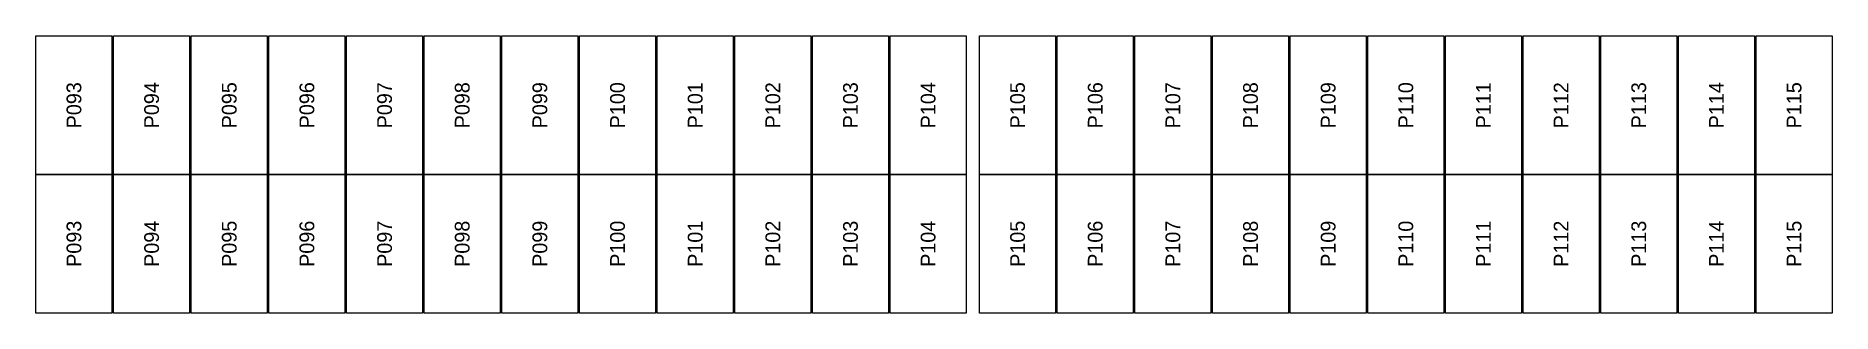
# Model space of a CAD drawing. Extents: x 296295 to 296770, y 651564 to 652121.
# Drawn here: x 296727.61 to 296754.39, y 651742.89 to 651747.02 of the extents above; entities that cross this region are included whole.
import ezdxf
from ezdxf.enums import TextEntityAlignment as Align

# ---------------------------------------------------------------- set-up
doc = ezdxf.new("R2010")
doc.units = 0

msp = doc.modelspace()

# ---------------------------------------------------------------- texts
at = {"layer": 'PANEL_POSITION'}
for s, p in [('P093', (296728.175, 651745.983)), ('P094', (296729.333, 651745.983)), ('P095', (296730.491, 651745.983)), ('P096', (296731.649, 651745.983)), ('P097', (296732.807, 651745.983)), ('P098', (296733.965, 651745.983)), ('P099', (296735.123, 651745.983)), ('P100', (296736.281, 651745.983)), ('P101', (296737.439, 651745.983)), ('P102', (296738.597, 651745.983)), ('P103', (296739.755, 651745.983)), ('P104', (296740.913, 651745.983)), ('P105', (296742.247, 651745.983)), ('P106', (296743.405, 651745.983)), ('P107', (296744.563, 651745.983)), ('P108', (296745.721, 651745.983)), ('P109', (296746.879, 651745.983)), ('P110', (296748.037, 651745.983)), ('P111', (296749.195, 651745.983)), ('P112', (296750.353, 651745.983)), ('P113', (296751.511, 651745.983)), ('P114', (296752.669, 651745.983)), ('P115', (296753.827, 651745.983)), ('P093', (296728.175, 651743.92)), ('P094', (296729.333, 651743.92)), ('P095', (296730.491, 651743.92)), ('P096', (296731.649, 651743.92)), ('P097', (296732.807, 651743.92)), ('P098', (296733.965, 651743.92)), ('P099', (296735.123, 651743.92)), ('P100', (296736.281, 651743.92)), ('P101', (296737.439, 651743.92)), ('P102', (296738.597, 651743.92)), ('P103', (296739.755, 651743.92)), ('P104', (296740.913, 651743.92)), ('P105', (296742.247, 651743.92)), ('P106', (296743.405, 651743.92)), ('P107', (296744.563, 651743.92)), ('P108', (296745.721, 651743.92)), ('P109', (296746.879, 651743.92)), ('P110', (296748.037, 651743.92)), ('P111', (296749.195, 651743.92)), ('P112', (296750.353, 651743.92)), ('P113', (296751.511, 651743.92)), ('P114', (296752.669, 651743.92)), ('P115', (296753.827, 651743.92))]:
    msp.add_text(s, height=0.22, rotation=90, dxfattribs=at).set_placement(p, align=Align.MIDDLE_CENTER)

# ---------------------------------------------------------------- linework, layer by layer
at = {"layer": 'PANELS_MASTER'}
for points in [[(296727.608, 651747.015), (296728.742, 651747.015), (296728.742, 651744.952), (296727.608, 651744.952)], [(296728.766, 651747.015), (296729.9, 651747.015), (296729.9, 651744.952), (296728.766, 651744.952)], [(296729.924, 651747.015), (296731.058, 651747.015), (296731.058, 651744.952), (296729.924, 651744.952)], [(296731.082, 651747.015), (296732.216, 651747.015), (296732.216, 651744.952), (296731.082, 651744.952)], [(296732.24, 651747.015), (296733.374, 651747.015), (296733.374, 651744.952), (296732.24, 651744.952)], [(296733.398, 651747.015), (296734.532, 651747.015), (296734.532, 651744.952), (296733.398, 651744.952)], [(296734.556, 651747.015), (296735.69, 651747.015), (296735.69, 651744.952), (296734.556, 651744.952)], [(296735.714, 651747.015), (296736.848, 651747.015), (296736.848, 651744.952), (296735.714, 651744.952)], [(296736.872, 651747.015), (296738.006, 651747.015), (296738.006, 651744.952), (296736.872, 651744.952)], [(296738.03, 651747.015), (296739.164, 651747.015), (296739.164, 651744.952), (296738.03, 651744.952)], [(296739.188, 651747.015), (296740.322, 651747.015), (296740.322, 651744.952), (296739.188, 651744.952)], [(296740.346, 651747.015), (296741.48, 651747.015), (296741.48, 651744.952), (296740.346, 651744.952)], [(296741.68, 651747.015), (296742.814, 651747.015), (296742.814, 651744.952), (296741.68, 651744.952)], [(296742.838, 651747.015), (296743.972, 651747.015), (296743.972, 651744.952), (296742.838, 651744.952)], [(296743.996, 651747.015), (296745.13, 651747.015), (296745.13, 651744.952), (296743.996, 651744.952)], [(296745.154, 651747.015), (296746.288, 651747.015), (296746.288, 651744.952), (296745.154, 651744.952)], [(296746.312, 651747.015), (296747.446, 651747.015), (296747.446, 651744.952), (296746.312, 651744.952)], [(296747.47, 651747.015), (296748.604, 651747.015), (296748.604, 651744.952), (296747.47, 651744.952)], [(296748.628, 651747.015), (296749.762, 651747.015), (296749.762, 651744.952), (296748.628, 651744.952)], [(296749.786, 651747.015), (296750.92, 651747.015), (296750.92, 651744.952), (296749.786, 651744.952)], [(296750.944, 651747.015), (296752.078, 651747.015), (296752.078, 651744.952), (296750.944, 651744.952)], [(296752.102, 651747.015), (296753.236, 651747.015), (296753.236, 651744.952), (296752.102, 651744.952)], [(296753.26, 651747.015), (296754.394, 651747.015), (296754.394, 651744.952), (296753.26, 651744.952)], [(296727.608, 651744.952), (296728.742, 651744.952), (296728.742, 651742.889), (296727.608, 651742.889)], [(296728.766, 651744.952), (296729.9, 651744.952), (296729.9, 651742.889), (296728.766, 651742.889)], [(296729.924, 651744.952), (296731.058, 651744.952), (296731.058, 651742.889), (296729.924, 651742.889)], [(296731.082, 651744.952), (296732.216, 651744.952), (296732.216, 651742.889), (296731.082, 651742.889)], [(296732.24, 651744.952), (296733.374, 651744.952), (296733.374, 651742.889), (296732.24, 651742.889)], [(296733.398, 651744.952), (296734.532, 651744.952), (296734.532, 651742.889), (296733.398, 651742.889)], [(296734.556, 651744.952), (296735.69, 651744.952), (296735.69, 651742.889), (296734.556, 651742.889)], [(296735.714, 651744.952), (296736.848, 651744.952), (296736.848, 651742.889), (296735.714, 651742.889)], [(296736.872, 651744.952), (296738.006, 651744.952), (296738.006, 651742.889), (296736.872, 651742.889)], [(296738.03, 651744.952), (296739.164, 651744.952), (296739.164, 651742.889), (296738.03, 651742.889)], [(296739.188, 651744.952), (296740.322, 651744.952), (296740.322, 651742.889), (296739.188, 651742.889)], [(296740.346, 651744.952), (296741.48, 651744.952), (296741.48, 651742.889), (296740.346, 651742.889)], [(296741.68, 651744.952), (296742.814, 651744.952), (296742.814, 651742.889), (296741.68, 651742.889)], [(296742.838, 651744.952), (296743.972, 651744.952), (296743.972, 651742.889), (296742.838, 651742.889)], [(296743.996, 651744.952), (296745.13, 651744.952), (296745.13, 651742.889), (296743.996, 651742.889)], [(296745.154, 651744.952), (296746.288, 651744.952), (296746.288, 651742.889), (296745.154, 651742.889)], [(296746.312, 651744.952), (296747.446, 651744.952), (296747.446, 651742.889), (296746.312, 651742.889)], [(296747.47, 651744.952), (296748.604, 651744.952), (296748.604, 651742.889), (296747.47, 651742.889)], [(296748.628, 651744.952), (296749.762, 651744.952), (296749.762, 651742.889), (296748.628, 651742.889)], [(296749.786, 651744.952), (296750.92, 651744.952), (296750.92, 651742.889), (296749.786, 651742.889)], [(296750.944, 651744.952), (296752.078, 651744.952), (296752.078, 651742.889), (296750.944, 651742.889)], [(296752.102, 651744.952), (296753.236, 651744.952), (296753.236, 651742.889), (296752.102, 651742.889)], [(296753.26, 651744.952), (296754.394, 651744.952), (296754.394, 651742.889), (296753.26, 651742.889)]]:
    msp.add_lwpolyline(points, close=True, dxfattribs=at)

msp.set_redraw_order([(e.dxf.handle, doc.entitydb.next_handle()) for e in msp.query("TEXT MTEXT ATTDEF DIMENSION ARC_DIMENSION")])  # texts and dimensions are drawn at this point

doc.saveas('drawing.dxf')
